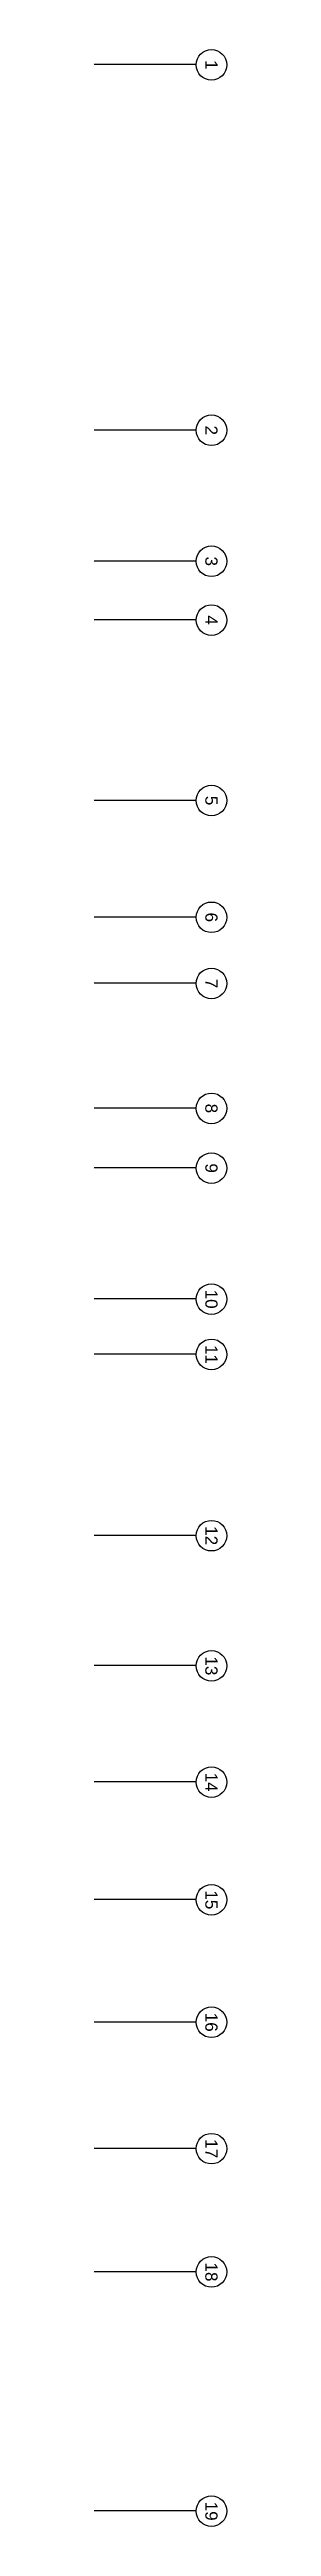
# Model space of a CAD drawing. Header units: millimetres. Extents: x -26398 to 135532, y -376633 to 43268.
# Drawn here: x 34535 to 36703, y -116612 to -76159 of the extents above; entities that cross this region are included whole.
import ezdxf
from ezdxf.enums import TextEntityAlignment as Align

# ---------------------------------------------------------------- set-up
doc = ezdxf.new("R2010")
doc.units = ezdxf.units.MM
doc.layers.add('TƯỜNG', color=52, linetype='Continuous')
doc.styles.get("Standard").update_dxf_attribs({"font": 'arial.ttf'})

msp = doc.modelspace()

# ---------------------------------------------------------------- texts
at = {"layer": 'TƯỜNG'}
for s, p in [('1', (36452.92, -76408.65)), ('2', (36452.92, -82376.96)), ('3', (36452.92, -84516.25)), ('4', (36452.92, -85476.99)), ('5', (36452.92, -88424.24)), ('6', (36452.92, -90331.38)), ('7', (36452.92, -91411.46)), ('8', (36452.92, -93452.28)), ('9', (36452.92, -94427.37)), ('10', (36452.92, -96566.91)), ('11', (36452.92, -97470.29)), ('12', (36452.92, -100430.37)), ('13', (36452.92, -102556.76)), ('14', (36452.92, -104455.56)), ('15', (36452.92, -106377.05)), ('16', (36452.92, -108376.81)), ('17', (36452.92, -110441.7)), ('18', (36452.92, -112455.52)), ('19', (36452.92, -116361.85))]:
    msp.add_text(s, height=200, rotation=270, dxfattribs=at).set_placement(p, align=Align.MIDDLE_CENTER)

# ---------------------------------------------------------------- linework, layer by layer
for p, q in [((34534.51, -76399.71), (36191.22, -76399.71)), ((34534.51, -82368.01), (36191.22, -82368.01)), ((34534.51, -84507.3), (36191.22, -84507.3)), ((34534.51, -85468.04), (36191.22, -85468.04)), ((34534.51, -88415.29), (36191.22, -88415.29)), ((34534.51, -90322.44), (36191.22, -90322.44)), ((34534.51, -91402.52), (36191.22, -91402.52)), ((34534.51, -93443.34), (36191.22, -93443.34)), ((34534.51, -94418.42), (36191.22, -94418.42)), ((34534.51, -96557.96), (36191.22, -96557.96)), ((34534.51, -97461.35), (36191.22, -97461.35)), ((34534.51, -100421.43), (36191.22, -100421.43)), ((34534.51, -102547.81), (36191.22, -102547.81)), ((34534.51, -104446.62), (36191.22, -104446.62)), ((34534.51, -106368.11), (36191.22, -106368.11)), ((34534.51, -108367.87), (36191.22, -108367.87)), ((34534.51, -110432.75), (36191.22, -110432.75)), ((34534.51, -112446.58), (36191.22, -112446.58)), ((34534.51, -116352.91), (36191.22, -116352.91))]:
    msp.add_line(p, q)
for centre in [(36452.92, -76408.65), (36452.92, -82376.96), (36452.92, -84516.25), (36452.92, -85476.99), (36452.92, -88424.24), (36452.92, -90331.38), (36452.92, -91411.46), (36452.92, -93452.28), (36452.92, -94427.37), (36452.92, -96566.91), (36452.92, -97470.29), (36452.92, -100430.37), (36452.92, -102556.76), (36452.92, -104455.56), (36452.92, -106377.05), (36452.92, -108376.81), (36452.92, -110441.7), (36452.92, -112455.52), (36452.92, -116361.85)]:
    msp.add_circle(centre, 250)

msp.set_redraw_order([(e.dxf.handle, doc.entitydb.next_handle()) for e in msp.query("TEXT MTEXT ATTDEF DIMENSION ARC_DIMENSION")])  # texts and dimensions are drawn at this point

doc.saveas('drawing.dxf')
